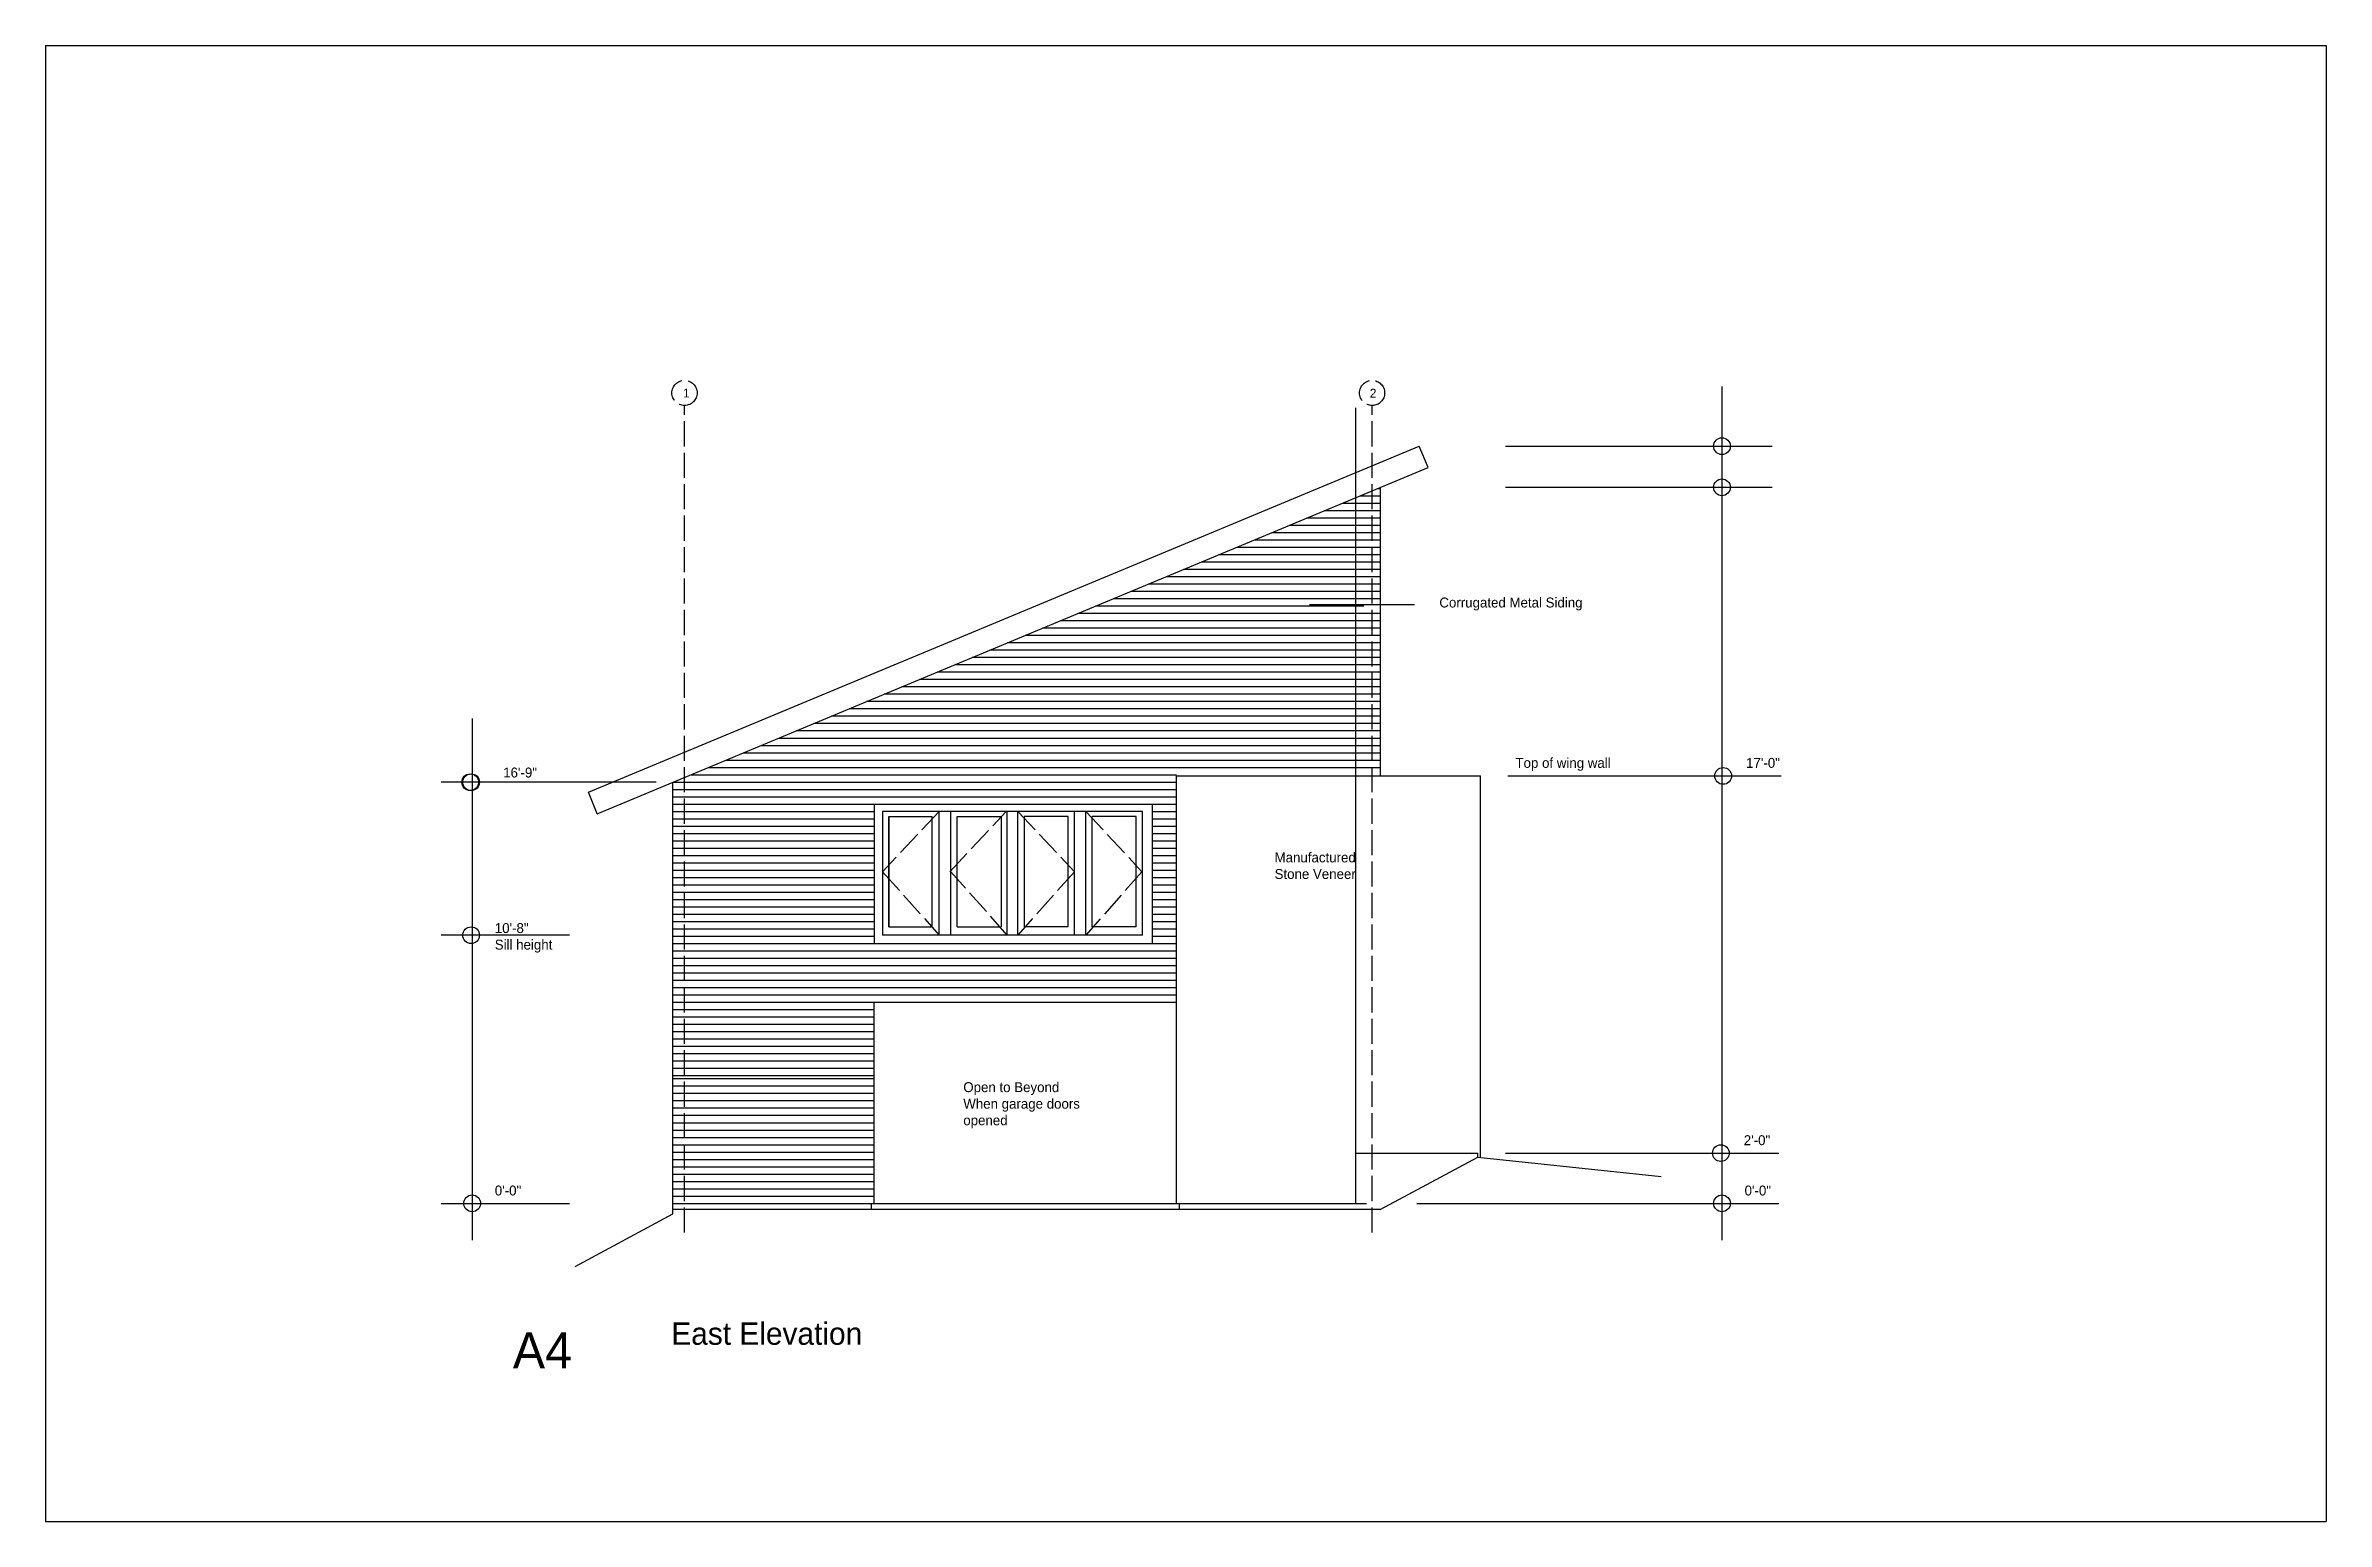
# Model space of a CAD drawing. Header units: inches. Extents: x 967 to 8475, y 257 to 3434.
# Drawn here: x 2166 to 3254, y 1971 to 2675 of the extents above; entities that cross this region are included whole.
import ezdxf

# ---------------------------------------------------------------- set-up
doc = ezdxf.new("R2010")
doc.units = ezdxf.units.IN
doc.header["$MEASUREMENT"] = 0
doc.linetypes.add('ACAD_ISO02W100', pattern=[15, 12, -3])
for name, color, linetype in [('const', 7, 'Continuous'), ('e1', 7, 'Continuous'), ('e2', 251, 'Continuous'), ('glassSwing', 172, 'ACAD_ISO02W100'), ('grid', 252, 'ACAD_ISO02W100'), ('walls', 7, 'Continuous')]:
    doc.layers.add(name, color=color, linetype=linetype)

msp = doc.modelspace()

# ---------------------------------------------------------------- texts
at = {"layer": 'const', "attachment_point": 1}
for s, insert, char_height, width in [('1', (2470.1, 2511.2), 4.26, 1625.197), ('2', (2797.7, 2511.1), 4.26, 1625.197), ('Corrugated Metal Siding', (2830.9, 2411.5), 4.736, 1805.775), ('16\'-9"', (2384.3, 2330.4), 4.74, 1805.775), ('Top of wing wall', (2867.2, 2335), 4.736, 1805.775), ('17\'-0"', (2977.2, 2335), 4.74, 1805.775), ('Manufactured^JStone Veneer', (2752.3, 2289.9), 4.736, 1805.775), ('10\'-8"\\PSill height', (2380.3, 2256.2), 4.736, 1805.775), ('Open to Beyond^JWhen garage doors^Jopened', (2603.8, 2180.3), 4.736, 1805.775), ('2\'-0"', (2976.1, 2155), 4.74, 1805.775), ('0\'-0"', (2380.3, 2131), 4.74, 1805.775), ('0\'-0"', (2976.5, 2131), 4.74, 1805.775), ('A4', (2388.9, 2061), 17.26, 6582.049), ('East Elevation', (2464.5, 2065.7), 10.656, 4062.993)]:
    msp.add_mtext(s, dxfattribs=dict(at, insert=insert, char_height=char_height, width=width))

# ---------------------------------------------------------------- linework, layer by layer
for p, q in [((2166, 2674.8), (3254, 2674.8)), ((2166, 2674.8), (2166, 1970.8)), ((3254, 2674.8), (3254, 1970.8)), ((2166, 1970.8), (3254, 1970.8))]:
    msp.add_line(p, q)
at = {"layer": 'e1'}
for p, q in [((2705.5, 2122.5), (2705.5, 2326.5)), ((2561.3, 2218.5), (2705.5, 2218.5)), ((2707, 2119.5), (2707, 2122.5))]:
    msp.add_line(p, q, dxfattribs=at)
at = {"layer": 'e2'}
for p, q in [((2965.7, 2512.2), (2965.7, 2105)), ((2791, 2146.5), (2791, 2502)), ((2862.5, 2483.7), (2989.6, 2483.7)), ((2792.9, 2460), (2802.8, 2460)), ((2801.3, 2463.5), (2802.8, 2463.5)), ((2862.5, 2464.1), (2989.6, 2464.1)), ((2767.7, 2449.5), (2802.8, 2449.5)), ((2776.1, 2453), (2802.8, 2453)), ((2784.5, 2456.5), (2802.8, 2456.5)), ((2742.5, 2439), (2802.8, 2439)), ((2750.9, 2442.5), (2802.8, 2442.5)), ((2759.3, 2446), (2802.8, 2446)), ((2717.3, 2428.5), (2802.8, 2428.5)), ((2725.7, 2432), (2802.8, 2432)), ((2734.1, 2435.5), (2802.8, 2435.5)), ((2692.1, 2418), (2802.8, 2418)), ((2700.5, 2421.5), (2802.8, 2421.5)), ((2708.9, 2425), (2802.8, 2425)), ((2666.9, 2407.5), (2794.8, 2407.5)), ((2675.3, 2411), (2802.8, 2411)), ((2683.7, 2414.5), (2802.8, 2414.5)), ((2641.7, 2397), (2802.8, 2397)), ((2650.1, 2400.5), (2802.8, 2400.5)), ((2658.5, 2404), (2802.8, 2404)), ((2608.1, 2383), (2802.8, 2383)), ((2616.5, 2386.5), (2802.8, 2386.5)), ((2624.9, 2390), (2802.8, 2390)), ((2633.3, 2393.5), (2802.8, 2393.5)), ((2582.9, 2372.5), (2802.8, 2372.5)), ((2591.3, 2376), (2802.8, 2376)), ((2599.7, 2379.5), (2802.8, 2379.5)), ((2557.7, 2362), (2802.8, 2362)), ((2566.1, 2365.5), (2802.8, 2365.5)), ((2574.5, 2369), (2802.8, 2369)), ((2369.5, 2353.8), (2369.5, 2105)), ((2532.5, 2351.5), (2802.8, 2351.5)), ((2540.9, 2355), (2802.8, 2355)), ((2549.3, 2358.5), (2802.8, 2358.5)), ((2507.3, 2341), (2802.8, 2341)), ((2515.7, 2344.5), (2802.8, 2344.5)), ((2524.1, 2348), (2802.8, 2348)), ((2482.1, 2330.5), (2802.8, 2330.5)), ((2490.5, 2334), (2802.8, 2334)), ((2498.9, 2337.5), (2802.8, 2337.5)), ((2457.3, 2323.5), (2354.7, 2323.5)), ((2465.3, 2323.5), (2705.5, 2323.5)), ((2465.3, 2320), (2705.5, 2320)), ((2473.7, 2327), (2705.5, 2327)), ((2863.6, 2326.5), (2994, 2326.5)), ((2465.3, 2316.5), (2705.5, 2316.5)), ((2465.3, 2313), (2561.3, 2313)), ((2465.3, 2309.5), (2561.3, 2309.5)), ((2561.3, 2313), (2561.3, 2246.5)), ((2561.3, 2313), (2693.9, 2313)), ((2565.3, 2309.5), (2565.3, 2250.5)), ((2689.3, 2309.5), (2565.3, 2309.5)), ((2568.2, 2254.5), (2568.2, 2307)), ((2568.2, 2307), (2568.2, 2254.5)), ((2568.2, 2307), (2589, 2307)), ((2589, 2254.5), (2589, 2307)), ((2592.3, 2250.5), (2592.3, 2309.5)), ((2597.8, 2250.5), (2597.8, 2309.5)), ((2600.8, 2254.5), (2600.8, 2307)), ((2600.8, 2307), (2621.8, 2307)), ((2621.8, 2307), (2621.8, 2254.5)), ((2624.8, 2250.5), (2624.8, 2309.5)), ((2629.8, 2250.5), (2629.8, 2309.5)), ((2632.8, 2307), (2632.8, 2254.5)), ((2653.8, 2307), (2632.8, 2307)), ((2653.8, 2254.5), (2653.8, 2307)), ((2656.8, 2250.5), (2656.8, 2309.5)), ((2662.3, 2250.5), (2662.3, 2309.5)), ((2665.3, 2254.5), (2665.3, 2307)), ((2686.3, 2307), (2665.3, 2307)), ((2686.3, 2254.5), (2686.3, 2307)), ((2689.3, 2250.5), (2689.3, 2309.5)), ((2693.9, 2313), (2705.5, 2313)), ((2693.9, 2313), (2693.9, 2246.5)), ((2693.9, 2309.5), (2705.5, 2309.5)), ((2465.3, 2306), (2561.3, 2306)), ((2465.3, 2302.5), (2561.3, 2302.5)), ((2465.3, 2299), (2561.3, 2299)), ((2693.9, 2306), (2705.5, 2306)), ((2693.9, 2302.5), (2705.5, 2302.5)), ((2693.9, 2299), (2705.5, 2299)), ((2465.3, 2295.5), (2561.3, 2295.5)), ((2465.3, 2292), (2561.3, 2292)), ((2465.3, 2288.5), (2561.3, 2288.5)), ((2465.3, 2285), (2561.3, 2285)), ((2693.9, 2295.5), (2705.5, 2295.5)), ((2693.9, 2292), (2705.5, 2292)), ((2693.9, 2288.5), (2705.5, 2288.5)), ((2693.9, 2285), (2705.5, 2285)), ((2465.3, 2281.5), (2561.3, 2281.5)), ((2465.3, 2278), (2561.3, 2278)), ((2465.3, 2274.5), (2561.3, 2274.5)), ((2693.9, 2281.5), (2705.5, 2281.5)), ((2693.9, 2278), (2705.5, 2278)), ((2693.9, 2274.5), (2705.5, 2274.5)), ((2465.3, 2271), (2561.3, 2271)), ((2465.3, 2267.5), (2561.3, 2267.5)), ((2465.3, 2264), (2561.3, 2264)), ((2693.9, 2271), (2705.5, 2271)), ((2693.9, 2267.5), (2705.5, 2267.5)), ((2693.9, 2264), (2705.5, 2264)), ((2465.3, 2260.5), (2561.3, 2260.5)), ((2465.3, 2257), (2561.3, 2257)), ((2465.3, 2253.5), (2561.3, 2253.5)), ((2568.2, 2254.5), (2589, 2254.5)), ((2600.8, 2254.5), (2621.8, 2254.5)), ((2653.8, 2254.5), (2632.8, 2254.5)), ((2686.3, 2254.5), (2665.3, 2254.5)), ((2693.9, 2260.5), (2705.5, 2260.5)), ((2693.9, 2257), (2705.5, 2257)), ((2693.9, 2253.5), (2705.5, 2253.5)), ((2415.9, 2250.5), (2354.7, 2250.5)), ((2465.3, 2250), (2561.3, 2250)), ((2465.3, 2246.5), (2705.5, 2246.5)), ((2465.3, 2243), (2705.5, 2243)), ((2689.3, 2250.5), (2565.3, 2250.5)), ((2693.9, 2250), (2705.5, 2250)), ((2465.3, 2239.5), (2705.5, 2239.5)), ((2465.3, 2236), (2705.5, 2236)), ((2465.3, 2232.5), (2705.5, 2232.5)), ((2465.3, 2229), (2705.5, 2229)), ((2465.3, 2225.5), (2705.5, 2225.5)), ((2465.3, 2222), (2705.5, 2222)), ((2465.3, 2218.5), (2561.3, 2218.5)), ((2465.3, 2215), (2561.3, 2215)), ((2465.3, 2211.5), (2561.3, 2211.5)), ((2465.3, 2208), (2561.3, 2208)), ((2465.3, 2204.5), (2561.3, 2204.5)), ((2465.3, 2201), (2561.3, 2201)), ((2465.3, 2197.5), (2561.3, 2197.5)), ((2465.3, 2194), (2561.3, 2194)), ((2465.3, 2190.5), (2561.3, 2190.5)), ((2465.3, 2187), (2561.3, 2187)), ((2465.3, 2183.5), (2561.3, 2183.5)), ((2465.3, 2182), (2561.3, 2182)), ((2465.3, 2178.5), (2561.3, 2178.5)), ((2465.3, 2175), (2561.3, 2175)), ((2465.3, 2171.5), (2561.3, 2171.5)), ((2465.3, 2168), (2561.3, 2168)), ((2465.3, 2164.5), (2561.3, 2164.5)), ((2465.3, 2161), (2561.3, 2161)), ((2465.3, 2157.5), (2561.3, 2157.5)), ((2465.3, 2154), (2561.3, 2154)), ((2465.3, 2150.5), (2561.3, 2150.5)), ((2465.3, 2147), (2561.3, 2147)), ((2465.3, 2143.5), (2561.3, 2143.5)), ((2791, 2146.5), (2849.3, 2146.5)), ((2791, 2122.5), (2791, 2146.5)), ((2820.2, 2146.5), (2838.6, 2146.5)), ((2862.5, 2146.5), (2992.9, 2146.5)), ((2465.3, 2140), (2561.3, 2140)), ((2465.3, 2136.5), (2561.3, 2136.5)), ((2465.3, 2133), (2561.3, 2133)), ((2354.7, 2122.5), (2415.9, 2122.5)), ((2465.3, 2129.5), (2561.3, 2129.5)), ((2465.3, 2126), (2561.3, 2126)), ((2465.3, 2122.5), (2706.8, 2122.5)), ((2559.9, 2122.5), (2559.9, 2119.5)), ((2706.8, 2122.5), (2791, 2122.5)), ((2706.8, 2122.5), (2796.2, 2122.5)), ((2820.2, 2122.5), (2992.9, 2122.5))]:
    msp.add_line(p, q, dxfattribs=at)
for centre in [(2965.7, 2483.7), (2965.7, 2464.1), (2966.3, 2326.4), (2368.6, 2323.4), (2369, 2323.4), (2369, 2250.4), (2965.2, 2146.5), (2369.5, 2122.5), (2965.7, 2122.5)]:
    msp.add_circle(centre, 4, dxfattribs=at)
at = {"layer": 'glassSwing'}
for p, q in [((2592.3, 2309.5), (2565.3, 2280.7)), ((2597.3, 2280.7), (2624.3, 2309.5)), ((2629.8, 2309.5), (2656.8, 2280.7)), ((2662.3, 2309.5), (2689, 2280.7)), ((2565.3, 2280.7), (2592.3, 2250.5)), ((2624.8, 2250.5), (2597.8, 2280.7)), ((2656.8, 2280.7), (2629.8, 2250.5)), ((2689, 2280.7), (2662.3, 2250.5))]:
    msp.add_line(p, q, dxfattribs=at)
at = {"layer": 'grid'}
for p, q in [((2470.8, 2108.6), (2470.8, 2503.1)), ((2798.8, 2108.6), (2798.8, 2503.1))]:
    msp.add_line(p, q, dxfattribs=at)
for centre in [(2470.8, 2509.1), (2798.8, 2509.1)]:
    msp.add_circle(centre, 6, dxfattribs=at)
at = {"layer": 'walls'}
for p, q in [((2425, 2318.6), (2821.2, 2483.7)), ((2825.5, 2473.5), (2821.2, 2483.7)), ((2429.2, 2308.4), (2825.5, 2473.5)), ((2802.8, 2326.5), (2802.8, 2464.1)), ((2819, 2408.1), (2769, 2408.1)), ((2429.2, 2308.4), (2425, 2318.6)), ((2465.3, 2117.5), (2465.3, 2323.5)), ((2705.5, 2326.5), (2850.5, 2326.5)), ((2850.5, 2144.4), (2850.5, 2326.5)), ((2561.3, 2122.5), (2561.3, 2218.5)), ((2802.6, 2119.5), (2849.3, 2144.5)), ((2849.3, 2144.5), (2849.3, 2146.5)), ((2849.3, 2144.5), (2936.7, 2135.3)), ((2418.6, 2092.4), (2465.3, 2117.5)), ((2802.6, 2119.5), (2465.3, 2119.5))]:
    msp.add_line(p, q, dxfattribs=at)

msp.set_redraw_order([(e.dxf.handle, doc.entitydb.next_handle()) for e in msp.query("TEXT MTEXT ATTDEF DIMENSION ARC_DIMENSION")])  # texts and dimensions are drawn at this point

doc.saveas('drawing.dxf')
